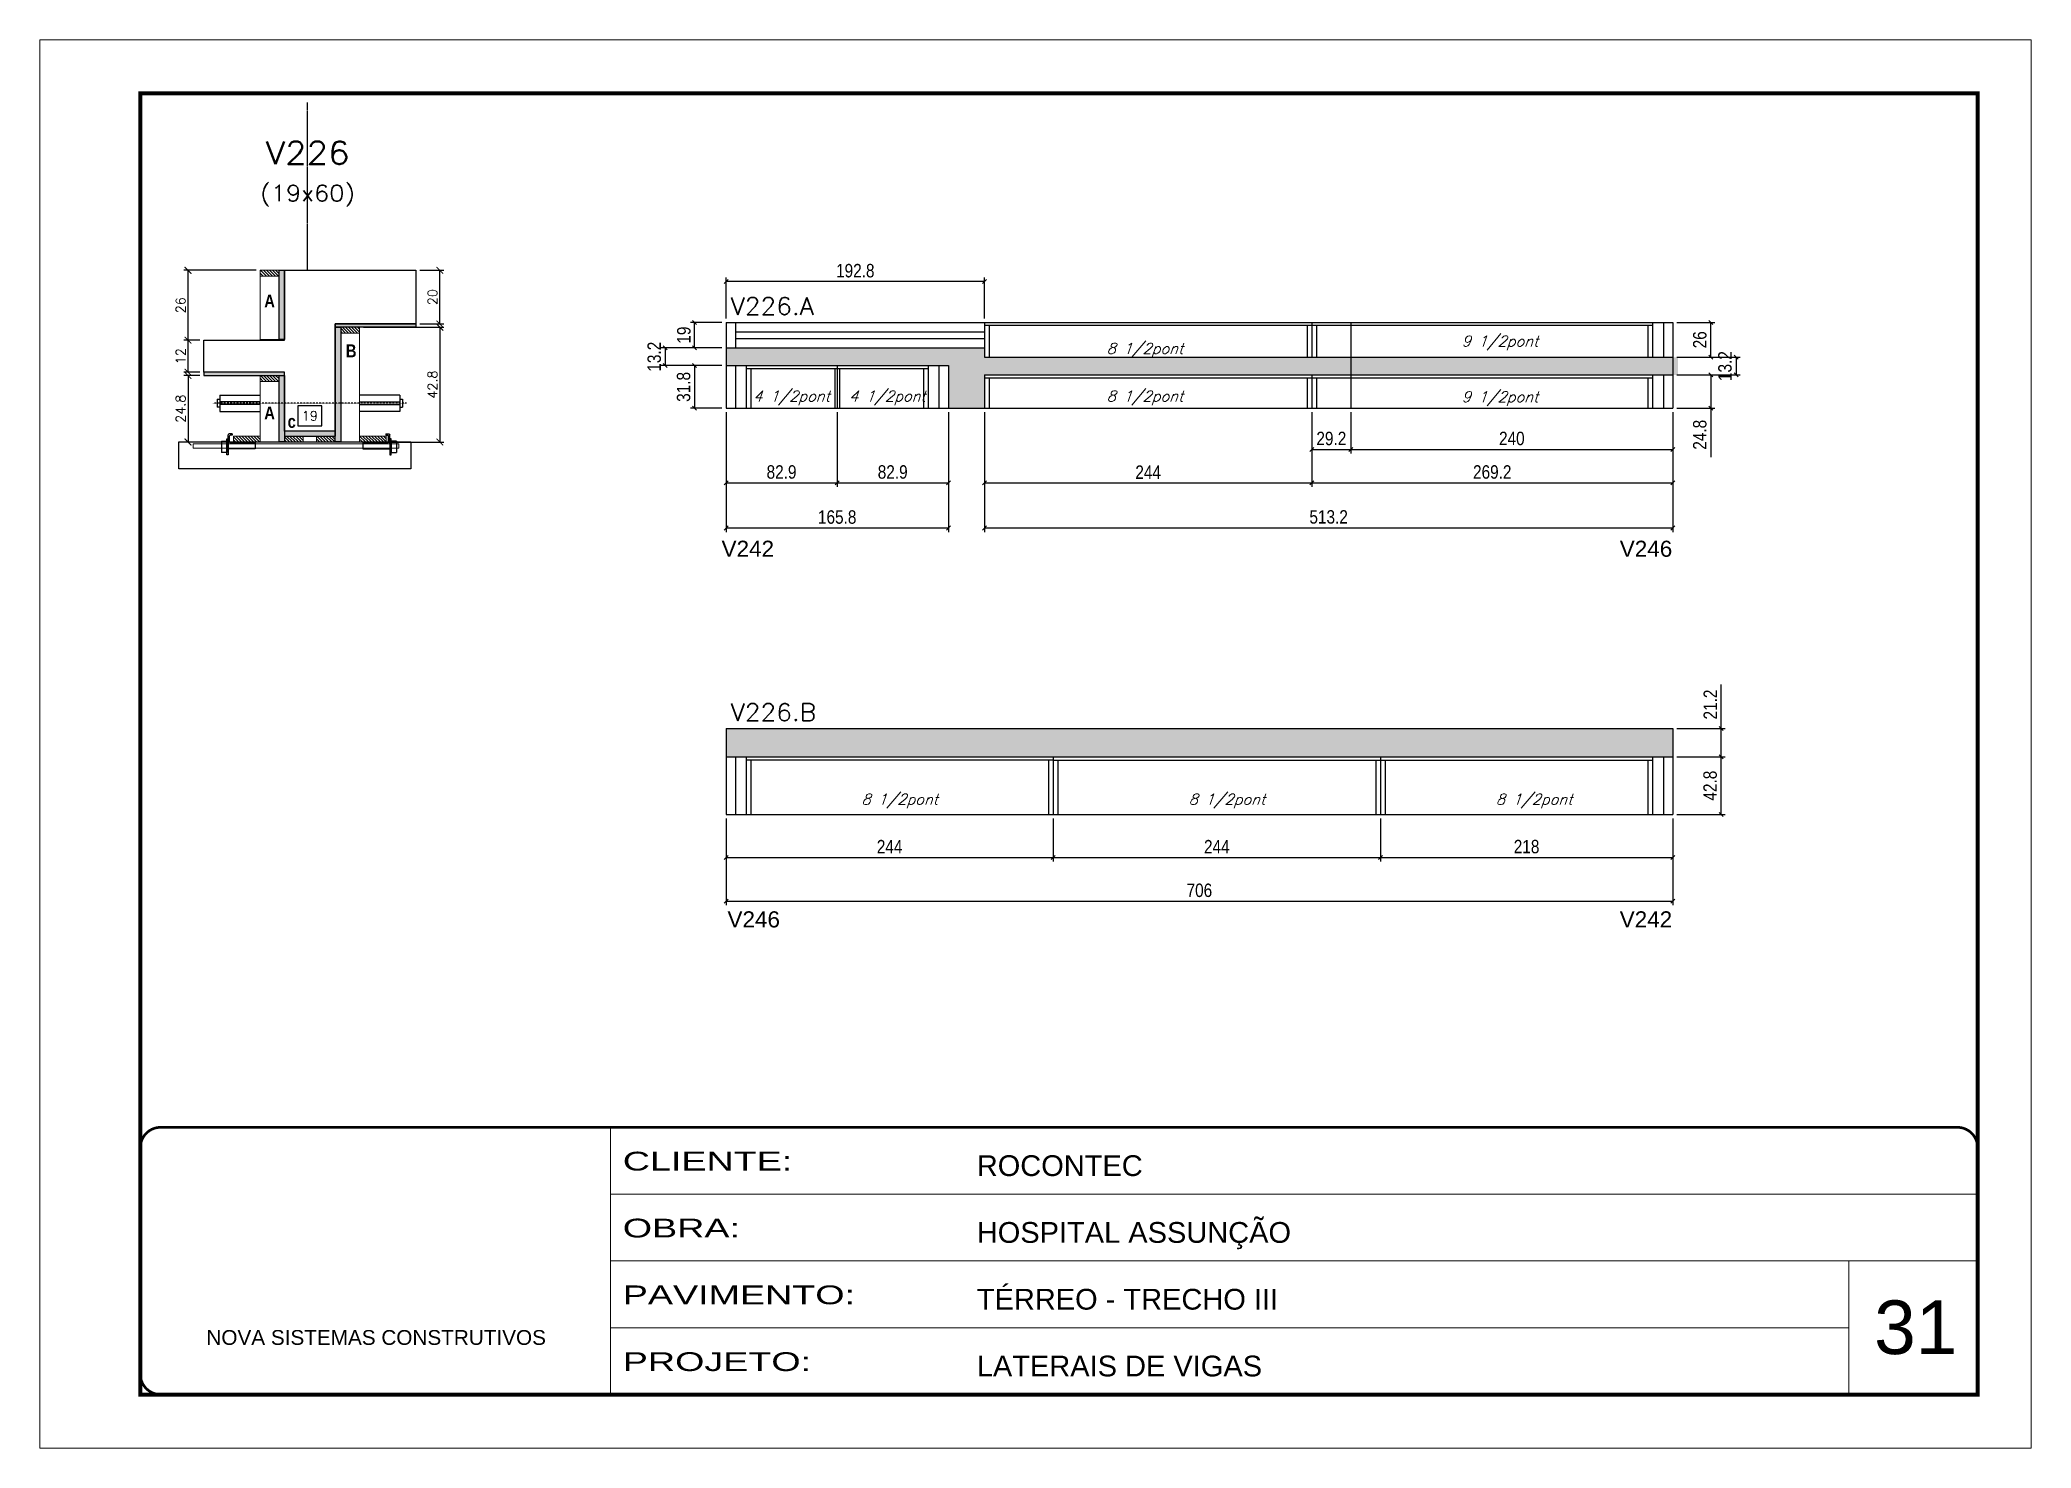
# Model space of a CAD drawing. Extents: x 137137 to 143418, y 10464 to 34486.
# Drawn here: x 140334 to 141819, y 25396 to 26446 of the extents above; entities that cross this region are included whole.
import ezdxf
from ezdxf.enums import TextEntityAlignment as Align

# ---------------------------------------------------------------- set-up
doc = ezdxf.new("R2010")
doc.units = 0
for name, pattern in [('CONTINUO', [0]), ('DASHED', [0.75, 0.5, -0.25]), ('HIDDEN', [0.375, 0.25, -0.125])]:
    doc.linetypes.add(name, pattern=pattern)
for name, color, linetype in [('5', 5, 'Continuous'), ('barrote', 251, 'Continuous'), ('COTA', 241, 'Continuous'), ('Cota Seção (2x)', 4, 'Continuous'), ('detalhes', 4, 'Continuous'), ('Painéis', 200, 'Continuous'), ('presilha', 1, 'Continuous'), ('SARR_2.2x7', 40, 'Continuous'), ('SARR_3.5x7', 81, 'Continuous'), ('TENSOR', 3, 'Continuous'), ('texto', 7, 'Continuous'), ('Texto de Titulo', 7, 'Continuous'), ('Texto Qtd Sarr', 242, 'Continuous')]:
    doc.layers.add(name, color=color, linetype=linetype)
for name, color, linetype, lineweight in [('CARIMBO', 255, 'Continuous', 9), ('CONCRETO', 251, 'Continuous', 25), ('Folhas', 255, 'Continuous', 9), ('Hachura', 251, 'Continuous', 9), ('Madeira', 126, 'Continuous', 18), ('SARRAFO DE PRESSAO', 251, 'DASHED', 9), ('SCO-___-LAJ', 2, 'Continuous', 0), ('Texto Seção', 7, 'Continuous', 15)]:
    doc.layers.add(name, color=color, linetype=linetype, lineweight=lineweight)
doc.styles.add('ARIAL', font='arial.ttf')
doc.styles.add('COTA TECNICA', font='techl___.ttf', dxfattribs={"height": 10})
doc.styles.add('REGUA-120', font='ROMANS.shx', dxfattribs={"height": 15})
doc.styles.add('Romans', font='romans.shx')
doc.styles.get("Standard").update_dxf_attribs({"font": 'arial.ttf'})
doc.styles.add('TECNICA', font='techb___.ttf', dxfattribs={"height": 10})
doc.styles.add('Tecnologia', font='')
doc.styles.get('Tecnologia').set_extended_font_data('Forgotten Futurist')
doc.dimstyles.new('Cota Seção (2x)', dxfattribs={"dimtxt": 7, "dimasz": 5, "dimexe": 3, "dimexo": 3, "dimgap": 2, "dimtad": 3, "dimdec": 1, "dimlfac": 0.5, "dimzin": 12, "dimdsep": 46, "dimtxsty": 'Romans', "dimblk": 'ARCHTICK', "dimcen": 0, "dimclrd": 4, "dimclre": 4, "dimclrt": 1, "dimadec": 1, "dimazin": 3, "dimtfac": 1, "dimtdec": 1, "dimtmove": 0, "dimatfit": 3, "dimldrblk": 'OBLIQUE', "dimfxl": 1, "dimtolj": 1, "dimtzin": 12, "dimarcsym": 0})
doc.dimstyles.new('Cota Seção interna', dxfattribs={"dimtxt": 7, "dimasz": 6, "dimexe": 0.18, "dimexo": 2, "dimgap": -4, "dimtad": 3, "dimdec": 1, "dimlfac": 0.5, "dimzin": 12, "dimdsep": 46, "dimtxsty": 'Romans', "dimblk": 'ARCHTICK', "dimcen": 0.09, "dimse1": 1, "dimse2": 1, "dimsd1": 1, "dimsd2": 1, "dimclrd": 180, "dimclre": 5, "dimclrt": 1, "dimadec": 0, "dimazin": 3, "dimtfac": 1, "dimtdec": 1, "dimtofl": 0, "dimtmove": 0, "dimatfit": 3, "dimldrblk": 'ARCHTICK', "dimfxl": 1, "dimtolj": 1, "dimtzin": 0, "dimarcsym": 0})
doc.dimstyles.new('PAINEL', dxfattribs={"dimtxt": 10, "dimasz": 3, "dimexe": 3, "dimexo": 3, "dimgap": 3, "dimtad": 1, "dimdec": 1, "dimzin": 12, "dimdsep": 46, "dimtxsty": 'COTA TECNICA', "dimblk1": 'OBLIQUE', "dimblk2": 'OBLIQUE', "dimsah": 1, "dimcen": 0.9, "dimclrd": 4, "dimclre": 4, "dimclrt": 240, "dimadec": 1, "dimazin": 3, "dimtfac": 1, "dimtdec": 1, "dimtmove": 0, "dimatfit": 3, "dimfxl": 1, "dimtolj": 1, "dimtzin": 12, "dimarcsym": 0})
pattern_1 = [(50, (3210.5, 1148.575), (5.46554007, -0.47817257), [0.5715, -6.2865]), (355, (3210.5, 1148.575), (-1.05730264, 5.73170536), [0.4572, -5.02921753]), (100.4514447, (3210.9555, 1148.535), (4.40823741, 5.25353256), [0.48570026, -5.34270734]), (46.1842, (3210.5, 1150.099), (8.13237123, -1.26126984), [0.85725, -9.42975]), (96.6355576, (3211.178, 1149.994), (7.122124, 7.42278374), [0.7285507, -8.01406824]), (351.184151, (3210.5, 1150.099), (7.122124, 7.42278374), [0.685799, -7.54379196]), (21, (3211.262, 1149.718), (4.54843174, -3.06795595), [0.5715, -6.2865]), (326, (3211.262, 1149.718), (1.85406085, 5.52563898), [0.4572, -5.0292]), (71.451445, (3211.641, 1149.4624), (6.40249258, 2.45768307), [0.48570026, -5.34269813]), (37.5, (3210.5, 1148.5751), (0.092658098, 2.536651166), [0, -4.96824, 0, -5.1054, 0, -5.04825]), (7.5, (3210.5, 1148.575), (2.004589875, 3.005417245), [0, -2.91084, 0, -4.85394, 0, -1.92405]), (327.5, (3208.8007, 1148.5751), (4.067717855, -0.17186232), [0, -1.905, 0, -5.9436, 0, -7.8867]), (317.5, (3208.0387, 1148.575), (4.44387544, 0.76279473), [0, -2.4765, 0, -3.94716, 0, -5.6007])]

msp = doc.modelspace()

# ---------------------------------------------------------------- texts
at = {"layer": '5', "linetype": 'Continuous'}
for s, p in [('V242', (140842.68, 26060.32)), ('V246', (141512.49, 26060.32)), ('V246', (140847.09, 25784.01)), ('V242', (141512.45, 25784.01))]:
    msp.add_text(s, height=12, rotation=0.00004, dxfattribs=at).set_placement(p)
at = {"layer": 'CARIMBO', "style": 'ARIAL'}
msp.add_text('31', height=40, dxfattribs=at).set_placement((141702.15, 25465.89))
at = {"layer": 'detalhes', "style": 'TECNICA'}
for s, p in [('A', (140501.65, 26246.23)), ('B', (140562.48, 26209.07)), ('A', (140501.65, 26162.76)), ('c', (140519.07, 26156.44))]:
    msp.add_text(s, height=9.6, dxfattribs=at).set_placement(p)
at = {"layer": 'texto', "color": 2, "char_height": 8, "attachment_point": 5, "style": 'Romans'}
for s, insert in [('{\\Q19;\\C256;9 1/2pont}', (141423.17, 26219.83)), ('{\\Q19;\\C256;8 1/2pont}', (141158.39, 26214.38)), ('{\\Q19;\\C256;4 1/2pont}', (140894.87, 26178.82)), ('{\\Q19;\\C256;4 1/2pont}', (140966.38, 26178.82)), ('{\\Q19;\\C256;8 1/2pont}', (141158.39, 26178.82)), ('{\\Q19;\\C256;9 1/2pont}', (141423.17, 26178.3)), ('{\\Q19;\\C256;8 1/2pont}', (140975.55, 25878.25)), ('{\\Q19;\\C256;8 1/2pont}', (141219.55, 25878.25)), ('{\\Q19;\\C256;8 1/2pont}', (141448.66, 25878.25))]:
    msp.add_mtext(s, dxfattribs=dict(at, insert=insert))
at = {"layer": 'Texto Seção', "style": 'REGUA-120', "width": 1.05}
for s, p in [('V226.A', (140849.5, 26240.76)), ('V226.B', (140849.5, 25937.93))]:
    msp.add_text(s, height=13, dxfattribs=at).set_placement(p)

# ---------------------------------------------------------------- blocks, each defined once
blk = doc.blocks.new('9999999999')
at = {"color": 30, "linetype": 'CONTINUO'}
for p, q in [((98564.6, 34230.2), (98564.6, 34429.4)), ((98564.6, 34379.6), (99584, 34379.6)), ((98564.6, 34329.8), (99488, 34329.8)), ((99584, 34329.8), (99488, 34329.8)), ((99488, 34329.8), (99488, 34230.2)), ((98564.6, 34280), (99488, 34280))]:
    blk.add_line(p, q, dxfattribs=at)
at = {"color": 30, "linetype": 'CONTINUO', "const_width": 2}
blk.add_lwpolyline([(99584, 34230.2), (99584, 34414.4, 0.414214), (99569, 34429.4), (98229, 34429.4, 0.414214), (98214, 34414.4), (98214, 34245.2, 0.414214), (98229, 34230.2), (99584, 34230.2)], format="xyb", dxfattribs=at)
at = {"layer": 'Folhas'}
blk.add_lwpolyline([(98139, 34190.2), (99624, 34190.2), (99624, 35240.2), (98139, 35240.2)], close=True, dxfattribs=at)
at = {"layer": 'Folhas', "color": 30, "const_width": 3}
blk.add_lwpolyline([(98214, 34230.2), (99584, 34230.2), (99584, 35200.2), (98214, 35200.2)], close=True, dxfattribs=at)
at = {"color": 7, "linetype": 'Continuous', "ltscale": 5, "style": 'ARIAL'}
for s, height, p in [('ROCONTEC', 15.48, (98837.7, 34393.1)), ('HOSPITAL ASSUNÇÃO', 15.483, (98837.7, 34343.3)), ('TÉRREO - TRECHO III', 15.483, (98837.7, 34293.5)), ('NOVA SISTEMAS CONSTRUTIVOS', 11.059, (98263.2, 34267.2)), ('LATERAIS DE VIGAS', 15.483, (98837.7, 34243.7))]:
    blk.add_text(s, height=height, dxfattribs=at).set_placement(p)
at = {"layer": 'Folhas', "color": 7, "style": 'Tecnologia', "width": 1.5}
for s, p in [('CLIENTE:', (98573.7, 34397.2)), ('OBRA:', (98573.7, 34347.3)), ('PAVIMENTO:', (98573.7, 34297.5)), ('PROJETO:', (98573.7, 34247.7))]:
    blk.add_text(s, height=14, dxfattribs=at).set_placement(p)
blk = doc.blocks.new('titulo1')
at = {"layer": 'Defpoints', "color": 252, "linetype": 'HIDDEN', "ltscale": 2}
blk.add_line((0, 0), (0, 125), dxfattribs=at)
at = {"layer": 'Defpoints', "style": 'Romans', "oblique": 15}
blk.add_attdef('FOLHA', text='', height=10, dxfattribs=at).set_placement((0, 15.6), align=Align.MIDDLE_CENTER)
at = {"layer": 'Texto Qtd Sarr', "color": 3, "style": 'Romans', "oblique": 15}
for tag, height, p in [('TITULO', 17, (0, 71.4)), ('SEÇÃO', 12, (0, 41.5))]:
    blk.add_attdef(tag, text='', height=height, dxfattribs=at).set_placement(p, align=Align.MIDDLE_CENTER)
blk = doc.blocks.new('PRESILHA METÁLICA 1')
at = {"layer": 'presilha'}
for p, q in [((0, 13), (6, 13)), ((0, 13), (0, 0)), ((6, 0), (0, 0)), ((6, 15.5), (7.5, 15.5)), ((6, -2.5), (6, 15.5)), ((6, 13), (6, 0)), ((7.5, 10.6), (7.5, 19.9)), ((7.5, 15.5), (7.5, -2.5)), ((37.5, 4.1), (7.5, 4.1)), ((12, 21), (8.6, 21)), ((9, 11.6), (9, 18.9)), ((12, 19.5), (9.6, 19.5)), ((37.5, 11), (9.6, 11)), ((12, 21), (12, 19.5)), ((37.5, 11), (37.5, 4.1)), ((7.5, -2.5), (6, -2.5))]:
    blk.add_line(p, q, dxfattribs=at)
for centre, radius, start, end in [((8.6, 19.9), 1.14, 90, 180), ((9.6, 18.9), 0.57, 90, 180), ((9.6, 11.6), 0.57, 180, 270)]:
    blk.add_arc(centre, radius, start, end, dxfattribs=at)
blk = doc.blocks.new('*D5921')
at = {"layer": 'Cota Seção (2x)', "color": 180, "lineweight": -2, "transparency": 16777216}
for p, q in [((140544.6, 26172.9), (140526.6, 26172.9)), ((140526.6, 26172.9), (140526.6, 26157.9)), ((140544.6, 26157.9), (140544.6, 26172.9)), ((140526.6, 26157.9), (140544.6, 26157.9))]:
    blk.add_line(p, q, dxfattribs=at)
at = {"layer": 'Defpoints', "color": 0, "transparency": 16777216}
for p in [(140516.6, 26153.9), (140516.6, 26145.9), (140554.6, 26145.9)]:
    blk.add_point(p, dxfattribs=at)
at = {"layer": 'Cota Seção (2x)', "color": 1, "transparency": 16777216, "insert": (140535.6, 26165.4), "char_height": 7, "attachment_point": 5, "style": 'Romans'}
blk.add_mtext('\\A1;19', dxfattribs=at)
blk = doc.blocks.new('_ArchTick')
at = {"color": 0, "linetype": 'ByBlock', "const_width": 0.15}
blk.add_lwpolyline([(-0.5, -0.5), (0.5, 0.5)], dxfattribs=at)
blk = doc.blocks.new('*D5922')
at = {"layer": 'COTA', "color": 4, "lineweight": -2, "transparency": 16777216}
for p, q in [((140575.6, 26231.5), (140635.6, 26231.5)), ((140632.6, 26231.5), (140632.6, 26145.9)), ((140575.6, 26145.9), (140635.6, 26145.9))]:
    blk.add_line(p, q, dxfattribs=at)
at = {"layer": 'Defpoints', "color": 0, "transparency": 16777216}
for p in [(140572.6, 26231.5), (140572.6, 26145.9), (140632.6, 26145.9)]:
    blk.add_point(p, dxfattribs=at)
at = {"layer": 'COTA', "color": 4, "lineweight": -2, "transparency": 16777216, "xscale": 5, "yscale": 5, "zscale": 5}
for p, rotation in [((140632.6, 26231.5), 90), ((140632.6, 26145.9), 270)]:
    blk.add_blockref('_ArchTick', p, dxfattribs=dict(at, rotation=rotation))
at = {"layer": 'COTA', "color": 1, "transparency": 16777216, "insert": (140627.1, 26188.7), "char_height": 7, "attachment_point": 5, "rotation": 90, "style": 'Romans'}
blk.add_mtext('\\A1;42.8', dxfattribs=at)
blk = doc.blocks.new('_Oblique')
at = {"color": 0, "linetype": 'ByBlock', "lineweight": -2}
blk.add_line((-0.5, -0.5), (0.5, 0.5), dxfattribs=at)
blk = doc.blocks.new('*D5923')
at = {"layer": 'COTA', "color": 4, "lineweight": -2, "transparency": 16777216}
for p, q in [((140453.6, 26195.5), (140441.8, 26195.5)), ((140444.8, 26195.5), (140444.8, 26145.9)), ((140460.3, 26145.9), (140441.8, 26145.9))]:
    blk.add_line(p, q, dxfattribs=at)
at = {"layer": 'Defpoints', "color": 0, "transparency": 16777216}
for p in [(140456.6, 26195.5), (140444.8, 26145.9), (140463.3, 26145.9)]:
    blk.add_point(p, dxfattribs=at)
at = {"layer": 'COTA', "color": 4, "lineweight": -2, "transparency": 16777216, "xscale": 5, "yscale": 5, "zscale": 5}
for p, rotation in [((140444.8, 26195.5), 90), ((140444.8, 26145.9), 270)]:
    blk.add_blockref('_ArchTick', p, dxfattribs=dict(at, rotation=rotation))
at = {"layer": 'COTA', "color": 1, "transparency": 16777216, "insert": (140439.3, 26170.7), "char_height": 7, "attachment_point": 5, "rotation": 90, "style": 'Romans'}
blk.add_mtext('\\A1;24.8', dxfattribs=at)
blk = doc.blocks.new('*D6178')
at = {"layer": 'COTA', "color": 4, "lineweight": -2, "transparency": 16777216}
for p, q in [((140617.6, 26273.9), (140635.6, 26273.9)), ((140632.6, 26233.9), (140632.6, 26273.9)), ((140617.6, 26233.9), (140635.6, 26233.9))]:
    blk.add_line(p, q, dxfattribs=at)
at = {"layer": 'Defpoints', "color": 0, "transparency": 16777216}
for p in [(140614.6, 26273.9), (140632.6, 26273.9), (140614.6, 26233.9)]:
    blk.add_point(p, dxfattribs=at)
at = {"layer": 'COTA', "color": 4, "lineweight": -2, "transparency": 16777216, "xscale": 5, "yscale": 5, "zscale": 5}
for p, rotation in [((140632.6, 26273.9), 90), ((140632.6, 26233.9), 270)]:
    blk.add_blockref('_ArchTick', p, dxfattribs=dict(at, rotation=rotation))
at = {"layer": 'COTA', "color": 1, "transparency": 16777216, "insert": (140627.1, 26253.9), "char_height": 7, "attachment_point": 5, "rotation": 90, "style": 'Romans'}
blk.add_mtext('\\A1;20', dxfattribs=at)
blk = doc.blocks.new('*D6179')
at = {"layer": 'COTA', "color": 4, "lineweight": -2, "transparency": 16777216}
for p, q in [((140453.6, 26221.9), (140441.8, 26221.9)), ((140444.8, 26197.9), (140444.8, 26221.9)), ((140453.6, 26197.9), (140441.8, 26197.9))]:
    blk.add_line(p, q, dxfattribs=at)
at = {"layer": 'Defpoints', "color": 0, "transparency": 16777216}
for p in [(140444.8, 26221.9), (140456.6, 26221.9), (140456.6, 26197.9)]:
    blk.add_point(p, dxfattribs=at)
at = {"layer": 'COTA', "color": 4, "lineweight": -2, "transparency": 16777216, "xscale": 5, "yscale": 5, "zscale": 5}
for p, rotation in [((140444.8, 26221.9), 90), ((140444.8, 26197.9), 270)]:
    blk.add_blockref('_ArchTick', p, dxfattribs=dict(at, rotation=rotation))
at = {"layer": 'COTA', "color": 1, "transparency": 16777216, "insert": (140439.3, 26209.9), "char_height": 7, "attachment_point": 5, "rotation": 90, "style": 'Romans'}
blk.add_mtext('\\A1;12', dxfattribs=at)
blk = doc.blocks.new('*D6180')
at = {"layer": 'COTA', "color": 4, "lineweight": -2, "transparency": 16777216}
for p, q in [((140495.6, 26273.9), (140441.8, 26273.9)), ((140444.8, 26221.9), (140444.8, 26273.9)), ((140453.6, 26221.9), (140441.8, 26221.9))]:
    blk.add_line(p, q, dxfattribs=at)
at = {"layer": 'Defpoints', "color": 0, "transparency": 16777216}
for p in [(140444.8, 26273.9), (140498.6, 26273.9), (140456.6, 26221.9)]:
    blk.add_point(p, dxfattribs=at)
at = {"layer": 'COTA', "color": 4, "lineweight": -2, "transparency": 16777216, "xscale": 5, "yscale": 5, "zscale": 5}
for p, rotation in [((140444.8, 26273.9), 90), ((140444.8, 26221.9), 270)]:
    blk.add_blockref('_ArchTick', p, dxfattribs=dict(at, rotation=rotation))
at = {"layer": 'COTA', "color": 1, "transparency": 16777216, "insert": (140439.3, 26247.9), "char_height": 7, "attachment_point": 5, "rotation": 90, "style": 'Romans'}
blk.add_mtext('\\A1;26', dxfattribs=at)
blk = doc.blocks.new('*D6181')
at = {"layer": 'COTA', "color": 4, "lineweight": -2, "transparency": 16777216}
for p, q in [((141555, 26235.1), (141583.3, 26235.1)), ((141580.3, 26209.1), (141580.3, 26235.1)), ((141555, 26209.1), (141583.3, 26209.1))]:
    blk.add_line(p, q, dxfattribs=at)
at = {"layer": 'Defpoints', "color": 0, "transparency": 16777216}
for p in [(141552, 26235.1), (141580.3, 26235.1), (141552, 26209.1)]:
    blk.add_point(p, dxfattribs=at)
at = {"layer": 'COTA', "color": 4, "lineweight": -2, "transparency": 16777216, "xscale": 3, "yscale": 3, "zscale": 3}
for p, rotation in [((141580.3, 26235.1), 90), ((141580.3, 26209.1), 270)]:
    blk.add_blockref('_Oblique', p, dxfattribs=dict(at, rotation=rotation))
at = {"layer": 'COTA', "color": 240, "transparency": 16777216, "insert": (141572.2, 26222.1), "char_height": 10, "attachment_point": 5, "rotation": 90, "style": 'COTA TECNICA'}
blk.add_mtext('\\A1;26', dxfattribs=at)
blk = doc.blocks.new('*D6182')
at = {"layer": 'COTA', "color": 4, "lineweight": -2, "transparency": 16777216}
for p, q in [((141555, 26209.1), (141602.2, 26209.1)), ((141555, 26195.9), (141602.2, 26195.9)), ((141599.2, 26209.1), (141599.2, 26195.9))]:
    blk.add_line(p, q, dxfattribs=at)
at = {"layer": 'Defpoints', "color": 0, "transparency": 16777216}
for p in [(141552, 26209.1), (141552, 26195.9), (141599.2, 26195.9)]:
    blk.add_point(p, dxfattribs=at)
at = {"layer": 'COTA', "color": 4, "lineweight": -2, "transparency": 16777216, "xscale": 3, "yscale": 3, "zscale": 3}
for p, rotation in [((141599.2, 26209.1), 90), ((141599.2, 26195.9), 270)]:
    blk.add_blockref('_Oblique', p, dxfattribs=dict(at, rotation=rotation))
at = {"layer": 'COTA', "color": 240, "transparency": 16777216, "insert": (141591, 26202.5), "char_height": 10, "attachment_point": 5, "rotation": 90, "style": 'COTA TECNICA'}
blk.add_mtext('\\A1;13.2', dxfattribs=at)
blk = doc.blocks.new('*D6183')
at = {"layer": 'COTA', "color": 4, "lineweight": -2, "transparency": 16777216}
for p, q in [((141555, 26195.9), (141583.3, 26195.9)), ((141580.3, 26195.9), (141580.3, 26171.1)), ((141555, 26171.1), (141583.3, 26171.1)), ((141580.3, 26171.1), (141580.3, 26134.5))]:
    blk.add_line(p, q, dxfattribs=at)
at = {"layer": 'Defpoints', "color": 0, "transparency": 16777216}
for p in [(141552, 26195.9), (141552, 26171.1), (141580.3, 26171.1)]:
    blk.add_point(p, dxfattribs=at)
at = {"layer": 'COTA', "color": 4, "lineweight": -2, "transparency": 16777216, "xscale": 3, "yscale": 3, "zscale": 3}
for p, rotation in [((141580.3, 26195.9), 90), ((141580.3, 26171.1), 270)]:
    blk.add_blockref('_Oblique', p, dxfattribs=dict(at, rotation=rotation))
at = {"layer": 'COTA', "color": 240, "transparency": 16777216, "insert": (141572.2, 26151.3), "char_height": 10, "attachment_point": 5, "rotation": 90, "style": 'COTA TECNICA'}
blk.add_mtext('\\A1;24.8', dxfattribs=at)
blk = doc.blocks.new('*D6184')
at = {"layer": 'COTA', "color": 4, "lineweight": -2, "transparency": 16777216}
for p, q in [((140846, 26168.1), (140846, 26078.8)), ((141011.8, 26168.1), (141011.8, 26078.8)), ((140846, 26081.8), (141011.8, 26081.8))]:
    blk.add_line(p, q, dxfattribs=at)
at = {"layer": 'Defpoints', "color": 0, "transparency": 16777216}
for p in [(140846, 26171.1), (141011.8, 26171.1), (141011.8, 26081.8)]:
    blk.add_point(p, dxfattribs=at)
at = {"layer": 'COTA', "color": 4, "lineweight": -2, "transparency": 16777216, "xscale": 3, "yscale": 3, "zscale": 3, "rotation": 180}
blk.add_blockref('_Oblique', (140846, 26081.8), dxfattribs=at)
at = {"layer": 'COTA', "color": 4, "lineweight": -2, "transparency": 16777216, "xscale": 3, "yscale": 3, "zscale": 3}
blk.add_blockref('_Oblique', (141011.8, 26081.8), dxfattribs=at)
at = {"layer": 'COTA', "color": 240, "transparency": 16777216, "insert": (140928.9, 26089.9), "char_height": 10, "attachment_point": 5, "style": 'COTA TECNICA'}
blk.add_mtext('\\A1;165.8', dxfattribs=at)
blk = doc.blocks.new('*D6185')
at = {"layer": 'COTA', "color": 4, "lineweight": -2, "transparency": 16777216}
for p, q in [((141282.8, 26168.1), (141282.8, 26137.4)), ((141312, 26168.1), (141312, 26137.4)), ((141282.8, 26140.4), (141312, 26140.4))]:
    blk.add_line(p, q, dxfattribs=at)
at = {"layer": 'Defpoints', "color": 0, "transparency": 16777216}
for p in [(141282.8, 26171.1), (141312, 26171.1), (141312, 26140.4)]:
    blk.add_point(p, dxfattribs=at)
at = {"layer": 'COTA', "color": 4, "lineweight": -2, "transparency": 16777216, "xscale": 3, "yscale": 3, "zscale": 3, "rotation": 180}
blk.add_blockref('_Oblique', (141282.8, 26140.4), dxfattribs=at)
at = {"layer": 'COTA', "color": 4, "lineweight": -2, "transparency": 16777216, "xscale": 3, "yscale": 3, "zscale": 3}
blk.add_blockref('_Oblique', (141312, 26140.4), dxfattribs=at)
at = {"layer": 'COTA', "color": 240, "transparency": 16777216, "insert": (141297.4, 26148.5), "char_height": 10, "attachment_point": 5, "style": 'COTA TECNICA'}
blk.add_mtext('\\A1;29.2', dxfattribs=at)
blk = doc.blocks.new('*D6186')
at = {"layer": 'COTA', "color": 4, "lineweight": -2, "transparency": 16777216}
for p, q in [((141312, 26168.1), (141312, 26137.4)), ((141552, 26168.1), (141552, 26137.4)), ((141312, 26140.4), (141552, 26140.4))]:
    blk.add_line(p, q, dxfattribs=at)
at = {"layer": 'Defpoints', "color": 0, "transparency": 16777216}
for p in [(141312, 26171.1), (141552, 26171.1), (141552, 26140.4)]:
    blk.add_point(p, dxfattribs=at)
at = {"layer": 'COTA', "color": 4, "lineweight": -2, "transparency": 16777216, "xscale": 3, "yscale": 3, "zscale": 3, "rotation": 180}
blk.add_blockref('_Oblique', (141312, 26140.4), dxfattribs=at)
at = {"layer": 'COTA', "color": 4, "lineweight": -2, "transparency": 16777216, "xscale": 3, "yscale": 3, "zscale": 3}
blk.add_blockref('_Oblique', (141552, 26140.4), dxfattribs=at)
at = {"layer": 'COTA', "color": 240, "transparency": 16777216, "insert": (141432, 26148.5), "char_height": 10, "attachment_point": 5, "style": 'COTA TECNICA'}
blk.add_mtext('\\A1;240', dxfattribs=at)
blk = doc.blocks.new('*D6061')
at = {"layer": 'COTA', "color": 4, "lineweight": -2, "transparency": 16777216}
for p, q in [((141038.8, 26168.1), (141038.8, 26112.4)), ((141282.8, 26168.1), (141282.8, 26112.4)), ((141038.8, 26115.4), (141282.8, 26115.4))]:
    blk.add_line(p, q, dxfattribs=at)
at = {"layer": 'Defpoints', "color": 0, "transparency": 16777216}
for p in [(141038.8, 26171.1), (141282.8, 26171.1), (141282.8, 26115.4)]:
    blk.add_point(p, dxfattribs=at)
at = {"layer": 'COTA', "color": 4, "lineweight": -2, "transparency": 16777216, "xscale": 3, "yscale": 3, "zscale": 3, "rotation": 180}
blk.add_blockref('_Oblique', (141038.8, 26115.4), dxfattribs=at)
at = {"layer": 'COTA', "color": 4, "lineweight": -2, "transparency": 16777216, "xscale": 3, "yscale": 3, "zscale": 3}
blk.add_blockref('_Oblique', (141282.8, 26115.4), dxfattribs=at)
at = {"layer": 'COTA', "color": 240, "transparency": 16777216, "insert": (141160.8, 26123.4), "char_height": 10, "attachment_point": 5, "style": 'COTA TECNICA'}
blk.add_mtext('\\A1;244', dxfattribs=at)
blk = doc.blocks.new('*D6062')
at = {"layer": 'COTA', "color": 4, "lineweight": -2, "transparency": 16777216}
for p, q in [((141282.8, 26168.1), (141282.8, 26112.4)), ((141552, 26168.1), (141552, 26112.4)), ((141282.8, 26115.4), (141552, 26115.4))]:
    blk.add_line(p, q, dxfattribs=at)
at = {"layer": 'Defpoints', "color": 0, "transparency": 16777216}
for p in [(141282.8, 26171.1), (141552, 26171.1), (141552, 26115.4)]:
    blk.add_point(p, dxfattribs=at)
at = {"layer": 'COTA', "color": 4, "lineweight": -2, "transparency": 16777216, "xscale": 3, "yscale": 3, "zscale": 3, "rotation": 180}
blk.add_blockref('_Oblique', (141282.8, 26115.4), dxfattribs=at)
at = {"layer": 'COTA', "color": 4, "lineweight": -2, "transparency": 16777216, "xscale": 3, "yscale": 3, "zscale": 3}
blk.add_blockref('_Oblique', (141552, 26115.4), dxfattribs=at)
at = {"layer": 'COTA', "color": 240, "transparency": 16777216, "insert": (141417.4, 26123.5), "char_height": 10, "attachment_point": 5, "style": 'COTA TECNICA'}
blk.add_mtext('\\A1;269.2', dxfattribs=at)
blk = doc.blocks.new('*D6187')
at = {"layer": 'COTA', "color": 4, "lineweight": -2, "transparency": 16777216}
for p, q in [((140846, 26238.1), (140846, 26268.5)), ((141038.8, 26265.5), (140846, 26265.5)), ((141038.8, 26238.1), (141038.8, 26268.5))]:
    blk.add_line(p, q, dxfattribs=at)
at = {"layer": 'Defpoints', "color": 0, "transparency": 16777216}
for p in [(140846, 26265.5), (140846, 26235.1), (141038.8, 26235.1)]:
    blk.add_point(p, dxfattribs=at)
at = {"layer": 'COTA', "color": 4, "lineweight": -2, "transparency": 16777216, "xscale": 3, "yscale": 3, "zscale": 3, "rotation": 180}
blk.add_blockref('_Oblique', (140846, 26265.5), dxfattribs=at)
at = {"layer": 'COTA', "color": 4, "lineweight": -2, "transparency": 16777216, "xscale": 3, "yscale": 3, "zscale": 3}
blk.add_blockref('_Oblique', (141038.8, 26265.5), dxfattribs=at)
at = {"layer": 'COTA', "color": 240, "transparency": 16777216, "insert": (140942.4, 26273.6), "char_height": 10, "attachment_point": 5, "style": 'COTA TECNICA'}
blk.add_mtext('\\A1;192.8', dxfattribs=at)
blk = doc.blocks.new('*D6188')
at = {"layer": 'COTA', "color": 4, "lineweight": -2, "transparency": 16777216}
for p, q in [((140843, 26235.1), (140819.6, 26235.1)), ((140822.6, 26216.1), (140822.6, 26235.1)), ((140843, 26216.1), (140819.6, 26216.1))]:
    blk.add_line(p, q, dxfattribs=at)
at = {"layer": 'Defpoints', "color": 0, "transparency": 16777216}
for p in [(140822.6, 26235.1), (140846, 26235.1), (140846, 26216.1)]:
    blk.add_point(p, dxfattribs=at)
at = {"layer": 'COTA', "color": 4, "lineweight": -2, "transparency": 16777216, "xscale": 3, "yscale": 3, "zscale": 3}
for p, rotation in [((140822.6, 26235.1), 90), ((140822.6, 26216.1), 270)]:
    blk.add_blockref('_Oblique', p, dxfattribs=dict(at, rotation=rotation))
at = {"layer": 'COTA', "color": 240, "transparency": 16777216, "insert": (140814.6, 26225.6), "char_height": 10, "attachment_point": 5, "rotation": 90, "style": 'COTA TECNICA'}
blk.add_mtext('\\A1;19', dxfattribs=at)
blk = doc.blocks.new('*D6189')
at = {"layer": 'COTA', "color": 4, "lineweight": -2, "transparency": 16777216}
for p, q in [((140843, 26216.1), (140797.7, 26216.1)), ((140800.7, 26216.1), (140800.7, 26202.9)), ((140843, 26202.9), (140797.7, 26202.9))]:
    blk.add_line(p, q, dxfattribs=at)
at = {"layer": 'Defpoints', "color": 0, "transparency": 16777216}
for p in [(140846, 26216.1), (140800.7, 26202.9), (140846, 26202.9)]:
    blk.add_point(p, dxfattribs=at)
at = {"layer": 'COTA', "color": 4, "lineweight": -2, "transparency": 16777216, "xscale": 3, "yscale": 3, "zscale": 3}
for p, rotation in [((140800.7, 26216.1), 90), ((140800.7, 26202.9), 270)]:
    blk.add_blockref('_Oblique', p, dxfattribs=dict(at, rotation=rotation))
at = {"layer": 'COTA', "color": 240, "transparency": 16777216, "insert": (140792.5, 26209.5), "char_height": 10, "attachment_point": 5, "rotation": 90, "style": 'COTA TECNICA'}
blk.add_mtext('\\A1;13.2', dxfattribs=at)
blk = doc.blocks.new('*D6190')
at = {"layer": 'COTA', "color": 4, "lineweight": -2, "transparency": 16777216}
for p, q in [((140843, 26202.9), (140819.6, 26202.9)), ((140822.6, 26202.9), (140822.6, 26171.1)), ((140843, 26171.1), (140819.6, 26171.1))]:
    blk.add_line(p, q, dxfattribs=at)
at = {"layer": 'Defpoints', "color": 0, "transparency": 16777216}
for p in [(140846, 26202.9), (140822.6, 26171.1), (140846, 26171.1)]:
    blk.add_point(p, dxfattribs=at)
at = {"layer": 'COTA', "color": 4, "lineweight": -2, "transparency": 16777216, "xscale": 3, "yscale": 3, "zscale": 3}
for p, rotation in [((140822.6, 26202.9), 90), ((140822.6, 26171.1), 270)]:
    blk.add_blockref('_Oblique', p, dxfattribs=dict(at, rotation=rotation))
at = {"layer": 'COTA', "color": 240, "transparency": 16777216, "insert": (140814.4, 26187), "char_height": 10, "attachment_point": 5, "rotation": 90, "style": 'COTA TECNICA'}
blk.add_mtext('\\A1;31.8', dxfattribs=at)
blk = doc.blocks.new('*D6063')
at = {"layer": 'COTA', "color": 4, "lineweight": -2, "transparency": 16777216}
for p, q in [((141038.8, 26168.1), (141038.8, 26078.8)), ((141552, 26168.1), (141552, 26078.8)), ((141038.8, 26081.8), (141552, 26081.8))]:
    blk.add_line(p, q, dxfattribs=at)
at = {"layer": 'Defpoints', "color": 0, "transparency": 16777216}
for p in [(141038.8, 26171.1), (141552, 26171.1), (141552, 26081.8)]:
    blk.add_point(p, dxfattribs=at)
at = {"layer": 'COTA', "color": 4, "lineweight": -2, "transparency": 16777216, "xscale": 3, "yscale": 3, "zscale": 3, "rotation": 180}
blk.add_blockref('_Oblique', (141038.8, 26081.8), dxfattribs=at)
at = {"layer": 'COTA', "color": 4, "lineweight": -2, "transparency": 16777216, "xscale": 3, "yscale": 3, "zscale": 3}
blk.add_blockref('_Oblique', (141552, 26081.8), dxfattribs=at)
at = {"layer": 'COTA', "color": 240, "transparency": 16777216, "insert": (141295.4, 26090), "char_height": 10, "attachment_point": 5, "style": 'COTA TECNICA'}
blk.add_mtext('\\A1;513.2', dxfattribs=at)
blk = doc.blocks.new('*D6191')
at = {"layer": 'COTA', "color": 4, "lineweight": -2, "transparency": 16777216}
for p, q in [((140846, 25865.3), (140846, 25800.5)), ((141552, 25865.3), (141552, 25800.5)), ((140846, 25803.5), (141552, 25803.5))]:
    blk.add_line(p, q, dxfattribs=at)
at = {"layer": 'Defpoints', "color": 0, "transparency": 16777216}
for p in [(140846, 25868.3), (141552, 25868.3), (141552, 25803.5)]:
    blk.add_point(p, dxfattribs=at)
at = {"layer": 'COTA', "color": 4, "lineweight": -2, "transparency": 16777216, "xscale": 3, "yscale": 3, "zscale": 3, "rotation": 180}
blk.add_blockref('_Oblique', (140846, 25803.5), dxfattribs=at)
at = {"layer": 'COTA', "color": 4, "lineweight": -2, "transparency": 16777216, "xscale": 3, "yscale": 3, "zscale": 3}
blk.add_blockref('_Oblique', (141552, 25803.5), dxfattribs=at)
at = {"layer": 'COTA', "color": 240, "transparency": 16777216, "insert": (141199, 25811.6), "char_height": 10, "attachment_point": 5, "style": 'COTA TECNICA'}
blk.add_mtext('\\A1;706', dxfattribs=at)
blk = doc.blocks.new('*D6192')
at = {"layer": 'COTA', "color": 4, "lineweight": -2, "transparency": 16777216}
for p, q in [((141555, 25911.1), (141591, 25911.1)), ((141588, 25868.3), (141588, 25911.1)), ((141555, 25868.3), (141591, 25868.3))]:
    blk.add_line(p, q, dxfattribs=at)
at = {"layer": 'Defpoints', "color": 0, "transparency": 16777216}
for p in [(141552, 25911.1), (141588, 25911.1), (141552, 25868.3)]:
    blk.add_point(p, dxfattribs=at)
at = {"layer": 'COTA', "color": 4, "lineweight": -2, "transparency": 16777216, "xscale": 3, "yscale": 3, "zscale": 3}
for p, rotation in [((141588, 25911.1), 90), ((141588, 25868.3), 270)]:
    blk.add_blockref('_Oblique', p, dxfattribs=dict(at, rotation=rotation))
at = {"layer": 'COTA', "color": 240, "transparency": 16777216, "insert": (141579.9, 25889.7), "char_height": 10, "attachment_point": 5, "rotation": 90, "style": 'COTA TECNICA'}
blk.add_mtext('\\A1;42.8', dxfattribs=at)
blk = doc.blocks.new('*D6193')
at = {"layer": 'COTA', "color": 4, "lineweight": -2, "transparency": 16777216}
for p, q in [((141588, 25932.3), (141588, 25965)), ((141555, 25932.3), (141591, 25932.3)), ((141588, 25911.1), (141588, 25932.3)), ((141555, 25911.1), (141591, 25911.1))]:
    blk.add_line(p, q, dxfattribs=at)
at = {"layer": 'Defpoints', "color": 0, "transparency": 16777216}
for p in [(141552, 25932.3), (141588, 25932.3), (141552, 25911.1)]:
    blk.add_point(p, dxfattribs=at)
at = {"layer": 'COTA', "color": 4, "lineweight": -2, "transparency": 16777216, "xscale": 3, "yscale": 3, "zscale": 3}
for p, rotation in [((141588, 25932.3), 90), ((141588, 25911.1), 270)]:
    blk.add_blockref('_Oblique', p, dxfattribs=dict(at, rotation=rotation))
at = {"layer": 'COTA', "color": 240, "transparency": 16777216, "insert": (141580, 25950.2), "char_height": 10, "attachment_point": 5, "rotation": 90, "style": 'COTA TECNICA'}
blk.add_mtext('\\A1;21.2', dxfattribs=at)
blk = doc.blocks.new('*D6194')
at = {"layer": 'COTA', "color": 4, "lineweight": -2, "transparency": 16777216}
for p, q in [((140846, 25865.3), (140846, 25833.1)), ((141090, 25865.3), (141090, 25833.1)), ((140846, 25836.1), (141090, 25836.1))]:
    blk.add_line(p, q, dxfattribs=at)
at = {"layer": 'Defpoints', "color": 0, "transparency": 16777216}
for p in [(140846, 25868.3), (141090, 25868.3), (141090, 25836.1)]:
    blk.add_point(p, dxfattribs=at)
at = {"layer": 'COTA', "color": 4, "lineweight": -2, "transparency": 16777216, "xscale": 3, "yscale": 3, "zscale": 3, "rotation": 180}
blk.add_blockref('_Oblique', (140846, 25836.1), dxfattribs=at)
at = {"layer": 'COTA', "color": 4, "lineweight": -2, "transparency": 16777216, "xscale": 3, "yscale": 3, "zscale": 3}
blk.add_blockref('_Oblique', (141090, 25836.1), dxfattribs=at)
at = {"layer": 'COTA', "color": 240, "transparency": 16777216, "insert": (140968, 25844.2), "char_height": 10, "attachment_point": 5, "style": 'COTA TECNICA'}
blk.add_mtext('\\A1;244', dxfattribs=at)
blk = doc.blocks.new('*D6195')
at = {"layer": 'COTA', "color": 4, "lineweight": -2, "transparency": 16777216}
for p, q in [((141090, 25865.3), (141090, 25833.1)), ((141334, 25865.3), (141334, 25833.1)), ((141090, 25836.1), (141334, 25836.1))]:
    blk.add_line(p, q, dxfattribs=at)
at = {"layer": 'Defpoints', "color": 0, "transparency": 16777216}
for p in [(141090, 25868.3), (141334, 25868.3), (141334, 25836.1)]:
    blk.add_point(p, dxfattribs=at)
at = {"layer": 'COTA', "color": 4, "lineweight": -2, "transparency": 16777216, "xscale": 3, "yscale": 3, "zscale": 3, "rotation": 180}
blk.add_blockref('_Oblique', (141090, 25836.1), dxfattribs=at)
at = {"layer": 'COTA', "color": 4, "lineweight": -2, "transparency": 16777216, "xscale": 3, "yscale": 3, "zscale": 3}
blk.add_blockref('_Oblique', (141334, 25836.1), dxfattribs=at)
at = {"layer": 'COTA', "color": 240, "transparency": 16777216, "insert": (141212, 25844.2), "char_height": 10, "attachment_point": 5, "style": 'COTA TECNICA'}
blk.add_mtext('\\A1;244', dxfattribs=at)
blk = doc.blocks.new('*D6196')
at = {"layer": 'COTA', "color": 4, "lineweight": -2, "transparency": 16777216}
for p, q in [((141334, 25865.3), (141334, 25833.1)), ((141552, 25865.3), (141552, 25833.1)), ((141334, 25836.1), (141552, 25836.1))]:
    blk.add_line(p, q, dxfattribs=at)
at = {"layer": 'Defpoints', "color": 0, "transparency": 16777216}
for p in [(141334, 25868.3), (141552, 25868.3), (141552, 25836.1)]:
    blk.add_point(p, dxfattribs=at)
at = {"layer": 'COTA', "color": 4, "lineweight": -2, "transparency": 16777216, "xscale": 3, "yscale": 3, "zscale": 3, "rotation": 180}
blk.add_blockref('_Oblique', (141334, 25836.1), dxfattribs=at)
at = {"layer": 'COTA', "color": 4, "lineweight": -2, "transparency": 16777216, "xscale": 3, "yscale": 3, "zscale": 3}
blk.add_blockref('_Oblique', (141552, 25836.1), dxfattribs=at)
at = {"layer": 'COTA', "color": 240, "transparency": 16777216, "insert": (141443, 25844.2), "char_height": 10, "attachment_point": 5, "style": 'COTA TECNICA'}
blk.add_mtext('\\A1;218', dxfattribs=at)
blk = doc.blocks.new('*D6197')
at = {"layer": 'COTA', "color": 4, "lineweight": -2, "transparency": 16777216}
for p, q in [((140846, 26168.1), (140846, 26112.4)), ((140928.9, 26168.1), (140928.9, 26112.4)), ((140846, 26115.4), (140928.9, 26115.4))]:
    blk.add_line(p, q, dxfattribs=at)
at = {"layer": 'Defpoints', "color": 0, "transparency": 16777216}
for p in [(140846, 26171.1), (140928.9, 26171.1), (140928.9, 26115.4)]:
    blk.add_point(p, dxfattribs=at)
at = {"layer": 'COTA', "color": 4, "lineweight": -2, "transparency": 16777216, "xscale": 3, "yscale": 3, "zscale": 3, "rotation": 180}
blk.add_blockref('_Oblique', (140846, 26115.4), dxfattribs=at)
at = {"layer": 'COTA', "color": 4, "lineweight": -2, "transparency": 16777216, "xscale": 3, "yscale": 3, "zscale": 3}
blk.add_blockref('_Oblique', (140928.9, 26115.4), dxfattribs=at)
at = {"layer": 'COTA', "color": 240, "transparency": 16777216, "insert": (140887.4, 26123.5), "char_height": 10, "attachment_point": 5, "style": 'COTA TECNICA'}
blk.add_mtext('\\A1;82.9', dxfattribs=at)
blk = doc.blocks.new('*D6198')
at = {"layer": 'COTA', "color": 4, "lineweight": -2, "transparency": 16777216}
for p, q in [((140928.9, 26168.1), (140928.9, 26112.4)), ((141011.8, 26168.1), (141011.8, 26112.4)), ((140928.9, 26115.4), (141011.8, 26115.4))]:
    blk.add_line(p, q, dxfattribs=at)
at = {"layer": 'Defpoints', "color": 0, "transparency": 16777216}
for p in [(140928.9, 26171.1), (141011.8, 26171.1), (141011.8, 26115.4)]:
    blk.add_point(p, dxfattribs=at)
at = {"layer": 'COTA', "color": 4, "lineweight": -2, "transparency": 16777216, "xscale": 3, "yscale": 3, "zscale": 3, "rotation": 180}
blk.add_blockref('_Oblique', (140928.9, 26115.4), dxfattribs=at)
at = {"layer": 'COTA', "color": 4, "lineweight": -2, "transparency": 16777216, "xscale": 3, "yscale": 3, "zscale": 3}
blk.add_blockref('_Oblique', (141011.8, 26115.4), dxfattribs=at)
at = {"layer": 'COTA', "color": 240, "transparency": 16777216, "insert": (140970.3, 26123.5), "char_height": 10, "attachment_point": 5, "style": 'COTA TECNICA'}
blk.add_mtext('\\A1;82.9', dxfattribs=at)

# ---------------------------------------------------------------- dimensions: what is measured, and where the dimension line sits
at = {"layer": 'COTA'}
for base, p1, p2, dimstyle, picture, middle in [((140444.79, 26273.94), (140456.65, 26221.94), (140498.65, 26273.94), 'Cota Seção (2x)', '*D6180', (140439.29, 26247.94)), ((140632.62, 26273.94), (140614.65, 26233.94), (140614.65, 26273.94), 'Cota Seção (2x)', '*D6178', (140627.12, 26253.94)), ((140632.62, 26145.94), (140572.65, 26231.54), (140572.65, 26145.94), 'Cota Seção (2x)', '*D5922', (140627.12, 26188.74)), ((140822.64, 26235.13), (140846, 26216.13), (140846, 26235.13), 'PAINEL', '*D6188', (140814.55, 26225.63)), ((141580.34, 26235.13), (141552, 26209.13), (141552, 26235.13), 'PAINEL', '*D6181', (141572.24, 26222.13)), ((140444.79, 26221.94), (140456.65, 26197.94), (140456.65, 26221.94), 'Cota Seção (2x)', '*D6179', (140439.29, 26209.94)), ((140444.79, 26145.94), (140456.65, 26195.54), (140463.35, 26145.94), 'Cota Seção (2x)', '*D5923', (140439.29, 26170.74)), ((140822.64, 26171.13), (140846, 26202.93), (140846, 26171.13), 'PAINEL', '*D6190', (140814.4, 26187.03)), ((141580.34, 26171.13), (141552, 26195.93), (141552, 26171.13), 'PAINEL', '*D6183', (141572.24, 26151.3)), ((141588.04, 25932.29), (141552, 25911.09), (141552, 25932.29), 'PAINEL', '*D6193', (141579.98, 25950.15)), ((141588.04, 25911.09), (141552, 25868.29), (141552, 25911.09), 'PAINEL', '*D6192', (141579.95, 25889.69))]:
    dim = msp.add_linear_dim(base=base, p1=p1, p2=p2, angle=90, dimstyle=dimstyle, dxfattribs=at)
    dim.commit()
    dim.dimension.update_dxf_attribs({"geometry": picture, "text_midpoint": middle})
for base, p1, p2, picture, middle in [((140846, 26265.45), (141038.8, 26235.13), (140846, 26235.13), '*D6187', (140942.4, 26273.55)), ((141011.8, 26081.81), (140846, 26171.13), (141011.8, 26171.13), '*D6184', (140928.9, 26089.94)), ((140928.9, 26115.37), (140846, 26171.13), (140928.9, 26171.13), '*D6197', (140887.45, 26123.48)), ((141282.8, 26115.37), (141038.8, 26171.13), (141282.8, 26171.13), '*D6061', (141160.8, 26123.45)), ((141552, 26081.81), (141038.8, 26171.13), (141552, 26171.13), '*D6063', (141295.4, 26090.02)), ((141552, 25803.46), (140846, 25868.29), (141552, 25868.29), '*D6191', (141199, 25811.56)), ((141090, 25836.15), (140846, 25868.29), (141090, 25868.29), '*D6194', (140968, 25844.22))]:
    dim = msp.add_linear_dim(base=base, p1=p1, p2=p2, dimstyle='PAINEL', dxfattribs=at)
    dim.commit()
    dim.dimension.update_dxf_attribs({"geometry": picture, "text_midpoint": middle})
for base, p1, p2, picture, middle in [((140800.67, 26202.93), (140846, 26216.13), (140846, 26202.93), '*D6189', (140800.67, 26209.53)), ((141599.23, 26195.93), (141552, 26209.13), (141552, 26195.93), '*D6182', (141599.23, 26202.53))]:
    dim = msp.add_linear_dim(base=base, p1=p1, p2=p2, angle=90, dimstyle='PAINEL', dxfattribs=at)
    dim.commit()
    dim.dimension.update_dxf_attribs({"geometry": picture, "text_midpoint": middle, "dimtype": 160})
for base, p1, p2, picture, middle in [((141011.8, 26115.37), (140928.9, 26171.13), (141011.8, 26171.13), '*D6198', (140970.35, 26123.48)), ((141552, 26115.37), (141282.8, 26171.13), (141552, 26171.13), '*D6062', (141417.4, 26123.51)), ((141552, 26140.44), (141312, 26171.13), (141552, 26171.13), '*D6186', (141432, 26148.55)), ((141334, 25836.15), (141090, 25868.29), (141334, 25868.29), '*D6195', (141212, 25844.22)), ((141552, 25836.15), (141334, 25868.29), (141552, 25868.29), '*D6196', (141443, 25844.24))]:
    dim = msp.add_linear_dim(base=base, p1=p1, p2=p2, dimstyle='PAINEL', override={"dimtmove": 1}, dxfattribs=at)
    dim.commit()
    dim.dimension.update_dxf_attribs({"geometry": picture, "text_midpoint": middle})
dim = msp.add_linear_dim(base=(141312, 26140.44), p1=(141282.8, 26171.13), p2=(141312, 26171.13), dimstyle='PAINEL', dxfattribs=at)
dim.commit()
dim.dimension.update_dxf_attribs({"geometry": '*D6185', "text_midpoint": (141297.4, 26140.44), "dimtype": 160})
at = {"layer": 'Cota Seção (2x)'}
dim = msp.add_linear_dim(base=(140516.65, 26153.94), p1=(140554.65, 26145.94), p2=(140516.65, 26145.94), angle=180, dimstyle='Cota Seção interna', dxfattribs=at)
dim.commit()
dim.dimension.update_dxf_attribs({"geometry": '*D5921', "text_midpoint": (140535.65, 26165.44)})

# ---------------------------------------------------------------- hatches: boundary and pattern name
at = {"layer": 'COTA'}
h = msp.add_hatch(dxfattribs=at)
h.set_pattern_fill('AR-CONC', color=256, scale=0.03)
h.set_pattern_definition(pattern_1)
h.paths.add_polyline_path([(141038.8, 26216.13), (141011.8, 26216.13), (140846, 26216.13), (140846, 26202.93), (141011.8, 26202.93), (141011.8, 26171.13), (141038.8, 26171.13), (141038.8, 26195.93), (141556, 26195.93), (141556, 26209.13), (141038.8, 26209.13)])
h = msp.add_hatch(dxfattribs=at)
h.set_pattern_fill('AR-CONC', color=256, scale=0.03)
h.set_pattern_definition(pattern_1)
h.paths.add_polyline_path([(140846, 25932.29), (140846, 25911.09), (141552, 25911.09), (141552, 25932.29)])
at = {"layer": 'Hachura'}
h = msp.add_hatch(dxfattribs=at)
h.set_pattern_fill('ANSI31', color=256, scale=0.5, angle=270, style=0)
h.set_pattern_definition([(315, (163464.4671, 17966.2976), (1.12253202, 1.12253202), [])])
h.paths.add_polyline_path([(140512.65, 26269.54), (140512.65, 26273.94), (140498.65, 26273.94), (140498.65, 26269.54)])
h = msp.add_hatch(color=256, dxfattribs=at)
h.dxf.hatch_style = 1
h.paths.add_polyline_path([(140512.65, 26273.94), (140516.65, 26273.94), (140516.65, 26222.37), (140512.65, 26222.37)])
h = msp.add_hatch(color=256, dxfattribs=at)
h.dxf.hatch_style = 1
h.paths.add_polyline_path([(140554.65, 26231.54), (140554.65, 26233.94), (140614.65, 26233.94), (140614.65, 26231.54)])
h = msp.add_hatch(color=256, dxfattribs=at)
h.dxf.hatch_style = 1
h.paths.add_polyline_path([(140554.65, 26231.54), (140558.65, 26231.54), (140558.65, 26145.94), (140554.65, 26145.94)])
h = msp.add_hatch(dxfattribs=at)
h.set_pattern_fill('ANSI31', color=256, scale=0.5, angle=270, style=0)
h.set_pattern_definition([(315, (163404.4671, 17923.8976), (1.12253202, 1.12253202), [])])
h.paths.add_polyline_path([(140572.65, 26227.14), (140572.65, 26231.54), (140558.65, 26231.54), (140558.65, 26227.14)])
h = msp.add_hatch(color=256, dxfattribs=at)
h.dxf.hatch_style = 1
h.paths.add_polyline_path([(140516.65, 26195.54), (140516.65, 26197.94), (140456.65, 26197.94), (140456.65, 26195.54)])
h = msp.add_hatch(dxfattribs=at)
h.set_pattern_fill('ANSI31', color=256, scale=0.5, angle=270, style=0)
h.set_pattern_definition([(315, (163464.4671, 17887.8976), (1.12253202, 1.12253202), [])])
h.paths.add_polyline_path([(140512.65, 26191.14), (140512.65, 26195.54), (140498.65, 26195.54), (140498.65, 26191.14)])
h = msp.add_hatch(color=256, dxfattribs=at)
h.dxf.hatch_style = 1
h.paths.add_polyline_path([(140512.65, 26195.54), (140516.65, 26195.54), (140516.65, 26145.94), (140512.65, 26145.94)])
h = msp.add_hatch(color=256, dxfattribs=at)
h.dxf.hatch_style = 1
h.paths.add_polyline_path([(140554.65, 26150.34), (140554.65, 26153.94), (140516.65, 26153.94), (140516.65, 26150.34)])
h = msp.add_hatch(dxfattribs=at)
h.set_pattern_fill('ANSI31', color=256, scale=0.5, angle=270, style=0)
h.set_pattern_definition([(315, (163464.4671, 17916.2976), (1.12253202, 1.12253202), [])])
h.paths.add_polyline_path([(140478.65, 26145.94), (140478.65, 26150.34), (140498.65, 26150.34), (140498.65, 26145.94)])
h = msp.add_hatch(dxfattribs=at)
h.set_pattern_fill('ANSI31', color=256, scale=0.5, angle=270, style=0)
h.set_pattern_definition([(315, (163473.2671, 17916.2976), (1.12253202, 1.12253202), [])])
h.paths.add_polyline_path([(140516.65, 26145.94), (140516.65, 26150.34), (140530.65, 26150.34), (140530.65, 26145.94)])
h = msp.add_hatch(dxfattribs=at)
h.set_pattern_fill('ANSI31', color=256, scale=0.5, angle=270, style=0)
h.set_pattern_definition([(315, (163473.2691, 17916.2976), (1.12253202, 1.12253202), [])])
h.paths.add_polyline_path([(140554.65, 26145.94), (140554.65, 26150.34), (140540.65, 26150.34), (140540.65, 26145.94)])
h = msp.add_hatch(dxfattribs=at)
h.set_pattern_fill('ANSI31', color=256, scale=0.5, angle=270, style=0)
h.set_pattern_definition([(315, (163370.4671, 17916.2976), (1.12253202, 1.12253202), [])])
h.paths.add_polyline_path([(140572.65, 26145.94), (140572.65, 26150.34), (140592.65, 26150.34), (140592.65, 26145.94)])

# ---------------------------------------------------------------- linework, layer by layer
at = {"ltscale": 3}
for p, q in [((140468.65, 26180.77), (140468.65, 26168.77)), ((140468.65, 26180.77), (140498.65, 26180.77)), ((140602.65, 26180.77), (140572.65, 26180.77)), ((140602.65, 26180.77), (140602.65, 26168.77)), ((140466.65, 26177.77), (140466.65, 26171.77)), ((140466.65, 26177.77), (140468.65, 26177.77)), ((140468.65, 26171.77), (140466.65, 26171.77)), ((140498.65, 26175.77), (140468.65, 26175.77)), ((140498.65, 26173.77), (140468.65, 26173.77)), ((140468.65, 26168.77), (140498.65, 26168.77)), ((140572.65, 26175.77), (140602.65, 26175.77)), ((140572.65, 26173.77), (140602.65, 26173.77)), ((140602.65, 26168.77), (140572.65, 26168.77)), ((140602.65, 26177.77), (140604.65, 26177.77)), ((140602.65, 26171.77), (140604.65, 26171.77)), ((140604.65, 26177.77), (140604.65, 26171.77))]:
    msp.add_line(p, q, dxfattribs=at)
at = {"layer": 'barrote'}
msp.add_lwpolyline([(140611.01, 26125.94), (140438.04, 26125.94), (140438.04, 26145.94), (140611.01, 26145.94)], close=True, dxfattribs=at)
at = {"layer": 'CONCRETO'}
msp.add_lwpolyline([(140456.65, 26197.94), (140456.65, 26221.94), (140516.65, 26221.94), (140516.65, 26273.94), (140516.65, 26273.94), (140516.65, 26273.94), (140516.65, 26273.94), (140516.65, 26273.94), (140554.65, 26273.94), (140614.65, 26273.94), (140614.65, 26233.94), (140554.65, 26233.94), (140554.65, 26150.34), (140554.65, 26150.34), (140554.65, 26153.94), (140516.65, 26153.94), (140516.65, 26197.94)], close=True, dxfattribs=at)
at = {"layer": 'COTA'}
for p, q in [((140846, 26216.13), (140846, 26202.93)), ((141038.8, 26216.13), (141038.8, 26216.13)), ((141552, 26209.13), (141552, 26195.93)), ((141011.8, 26171.13), (141038.8, 26171.13)), ((140846, 25932.29), (141552, 25932.29)), ((140846, 25932.29), (140846, 25911.09)), ((141552, 25932.29), (141552, 25911.09))]:
    msp.add_line(p, q, dxfattribs=at)
at = {"layer": 'Madeira'}
for points in [[(140512.65, 26273.94), (140498.65, 26273.94), (140498.65, 26222.37), (140512.65, 26222.37)], [(140512.65, 26269.54), (140512.65, 26273.94), (140498.65, 26273.94), (140498.65, 26269.54)], [(140572.65, 26227.14), (140572.65, 26231.54), (140558.65, 26231.54), (140558.65, 26227.14)], [(140572.65, 26231.54), (140558.65, 26231.54), (140558.65, 26145.94), (140572.65, 26145.94)], [(140512.65, 26191.14), (140512.65, 26195.54), (140498.65, 26195.54), (140498.65, 26191.14)], [(140512.65, 26195.54), (140498.65, 26195.54), (140498.65, 26145.94), (140512.65, 26145.94)], [(140478.65, 26145.94), (140478.65, 26150.34), (140498.65, 26150.34), (140498.65, 26145.94)], [(140516.65, 26145.94), (140516.65, 26150.34), (140530.65, 26150.34), (140530.65, 26145.94)], [(140554.65, 26145.94), (140554.65, 26150.34), (140540.65, 26150.34), (140540.65, 26145.94)], [(140572.65, 26145.94), (140572.65, 26150.34), (140592.65, 26150.34), (140592.65, 26145.94)]]:
    msp.add_lwpolyline(points, close=True, dxfattribs=at)
at = {"layer": 'Painéis'}
for p, q in [((140846, 26235.13), (141038.8, 26235.13)), ((140846, 26235.13), (140846, 26216.13)), ((141038.8, 26235.13), (141552, 26235.13)), ((141038.8, 26235.13), (141038.8, 26209.13)), ((141038.8, 26235.13), (141038.8, 26216.13)), ((141282.8, 26235.13), (141282.8, 26209.13)), ((141312, 26235.13), (141312, 26171.13)), ((141552, 26235.13), (141552, 26209.13)), ((140846, 26216.13), (141038.8, 26216.13)), ((140846, 26202.93), (141011.8, 26202.93)), ((140846, 26202.93), (140846, 26171.13)), ((140928.9, 26202.93), (140928.9, 26171.13)), ((141011.8, 26202.93), (141011.8, 26171.13)), ((141038.8, 26209.13), (141552, 26209.13)), ((141038.8, 26195.93), (141552, 26195.93)), ((141038.8, 26195.93), (141038.8, 26171.13)), ((141282.8, 26195.93), (141282.8, 26171.13)), ((141552, 26195.93), (141552, 26171.13)), ((140846, 26171.13), (141011.8, 26171.13)), ((141038.8, 26171.13), (141552, 26171.13)), ((140846, 25911.09), (141552, 25911.09)), ((140846, 25911.09), (140846, 25868.29)), ((141090, 25911.09), (141090, 25868.29)), ((141334, 25911.09), (141334, 25868.29)), ((141552, 25911.09), (141552, 25868.29)), ((140846, 25868.29), (141552, 25868.29))]:
    msp.add_line(p, q, dxfattribs=at)
for points in [[(140512.65, 26273.94), (140516.65, 26273.94), (140516.65, 26222.37), (140512.65, 26222.37)], [(140554.65, 26231.54), (140554.65, 26233.94), (140614.65, 26233.94), (140614.65, 26231.54)], [(140554.65, 26231.54), (140558.65, 26231.54), (140558.65, 26145.94), (140554.65, 26145.94)], [(140516.65, 26195.54), (140516.65, 26197.94), (140456.65, 26197.94), (140456.65, 26195.54)], [(140512.65, 26195.54), (140516.65, 26195.54), (140516.65, 26145.94), (140512.65, 26145.94)], [(140554.65, 26150.34), (140554.65, 26153.94), (140516.65, 26153.94), (140516.65, 26150.34)]]:
    msp.add_lwpolyline(points, close=True, dxfattribs=at)
at = {"layer": 'SARR_2.2x7', "linetype": 'Continuous'}
for p, q in [((140853, 26235.13), (140853, 26216.13)), ((140853, 26228.13), (141038.8, 26228.13)), ((141038.8, 26232.93), (141282.8, 26232.93)), ((141282.8, 26232.93), (141537, 26232.93)), ((141545, 26235.13), (141545, 26209.13)), ((140853, 26223.13), (141038.8, 26223.13)), ((140853, 26202.93), (140853, 26171.13)), ((140861, 26200.73), (140928.9, 26200.73)), ((140928.9, 26200.73), (140996.8, 26200.73)), ((141004.8, 26202.93), (141004.8, 26171.13)), ((141545, 26195.93), (141545, 26171.13)), ((141038.8, 26193.73), (141282.8, 26193.73)), ((141282.8, 26193.73), (141537, 26193.73)), ((140853, 25911.09), (140853, 25868.29)), ((141090, 25908.69), (140861, 25908.69)), ((141090, 25908.69), (141334, 25908.69)), ((141334, 25908.69), (141537, 25908.69)), ((141545, 25911.09), (141545, 25868.29))]:
    msp.add_line(p, q, dxfattribs=at)
at = {"layer": 'SARR_3.5x7'}
for p, q in [((141042.3, 26232.93), (141042.3, 26209.13)), ((141279.3, 26232.93), (141279.3, 26209.13)), ((141286.3, 26232.93), (141286.3, 26209.13)), ((141533.5, 26232.93), (141533.5, 26209.13)), ((141537, 26235.13), (141537, 26209.13)), ((140861, 26202.93), (140861, 26171.13)), ((140864.5, 26200.73), (140864.5, 26171.13)), ((140927.15, 26200.73), (140927.15, 26171.13)), ((140930.65, 26200.73), (140930.65, 26171.13)), ((140993.3, 26200.73), (140993.3, 26171.13)), ((140996.8, 26202.93), (140996.8, 26171.13)), ((141537, 26195.93), (141537, 26171.13)), ((141042.3, 26193.73), (141042.3, 26171.13)), ((141279.3, 26193.73), (141279.3, 26171.13)), ((141286.3, 26193.73), (141286.3, 26171.13)), ((141533.5, 26193.73), (141533.5, 26171.13)), ((140861, 25911.09), (140861, 25868.29)), ((140864.5, 25908.69), (140864.5, 25868.29)), ((141086.5, 25908.69), (141086.5, 25868.29)), ((141093.5, 25908.69), (141093.5, 25868.29)), ((141330.5, 25908.69), (141330.5, 25868.29)), ((141337.5, 25908.69), (141337.5, 25868.29)), ((141533.5, 25908.69), (141533.5, 25868.29)), ((141537, 25911.09), (141537, 25868.29))]:
    msp.add_line(p, q, dxfattribs=at)
at = {"layer": 'SCO-___-LAJ', "color": 1}
msp.add_lwpolyline([(140602.01, 26144.61), (140448.71, 26144.61), (140448.71, 26141.41), (140602.01, 26141.41)], close=True, dxfattribs=at)
at = {"layer": 'TENSOR', "linetype": 'HIDDEN', "ltscale": 0.5}
msp.add_line((140607.65, 26174.77), (140463.35, 26174.77), dxfattribs=at)

# ---------------------------------------------------------------- block references
at = {"layer": 'presilha', "yscale": 0.6666666666666666, "zscale": 0.6666666666666666}
for p, xscale in [((140469.78, 26137.97), 0.6666666666666666), ((140600.23, 26137.97), -0.6666666666666666)]:
    msp.add_blockref('PRESILHA METÁLICA 1', p, dxfattribs=dict(at, xscale=xscale))
at = {"layer": 'SARRAFO DE PRESSAO', "color": 6, "linetype": 'ByBlock'}
msp.add_blockref('9999999999', (42195.31, -8794.45), dxfattribs=at)
at = {"layer": 'Texto Seção'}
ref = msp.add_blockref('titulo1', (140534.01, 26273.94), dxfattribs=at)
ref.add_attrib('TITULO', 'V226', dxfattribs={"layer": 'Texto de Titulo', "color": 7, "height": 17, "style": 'Romans', "width": 1.1}).set_placement((140534.01, 26361.44), align=Align.MIDDLE_CENTER)
ref.add_attrib('SEÇÃO', '(19x60)', dxfattribs={"layer": 'Texto de Titulo', "color": 7, "height": 12, "style": 'Romans', "width": 1.1}).set_placement((140534.01, 26331.44), align=Align.MIDDLE_CENTER)

msp.set_redraw_order([(e.dxf.handle, doc.entitydb.next_handle()) for e in msp.query("TEXT MTEXT ATTDEF DIMENSION ARC_DIMENSION")])  # texts and dimensions are drawn at this point

doc.saveas('drawing.dxf')
